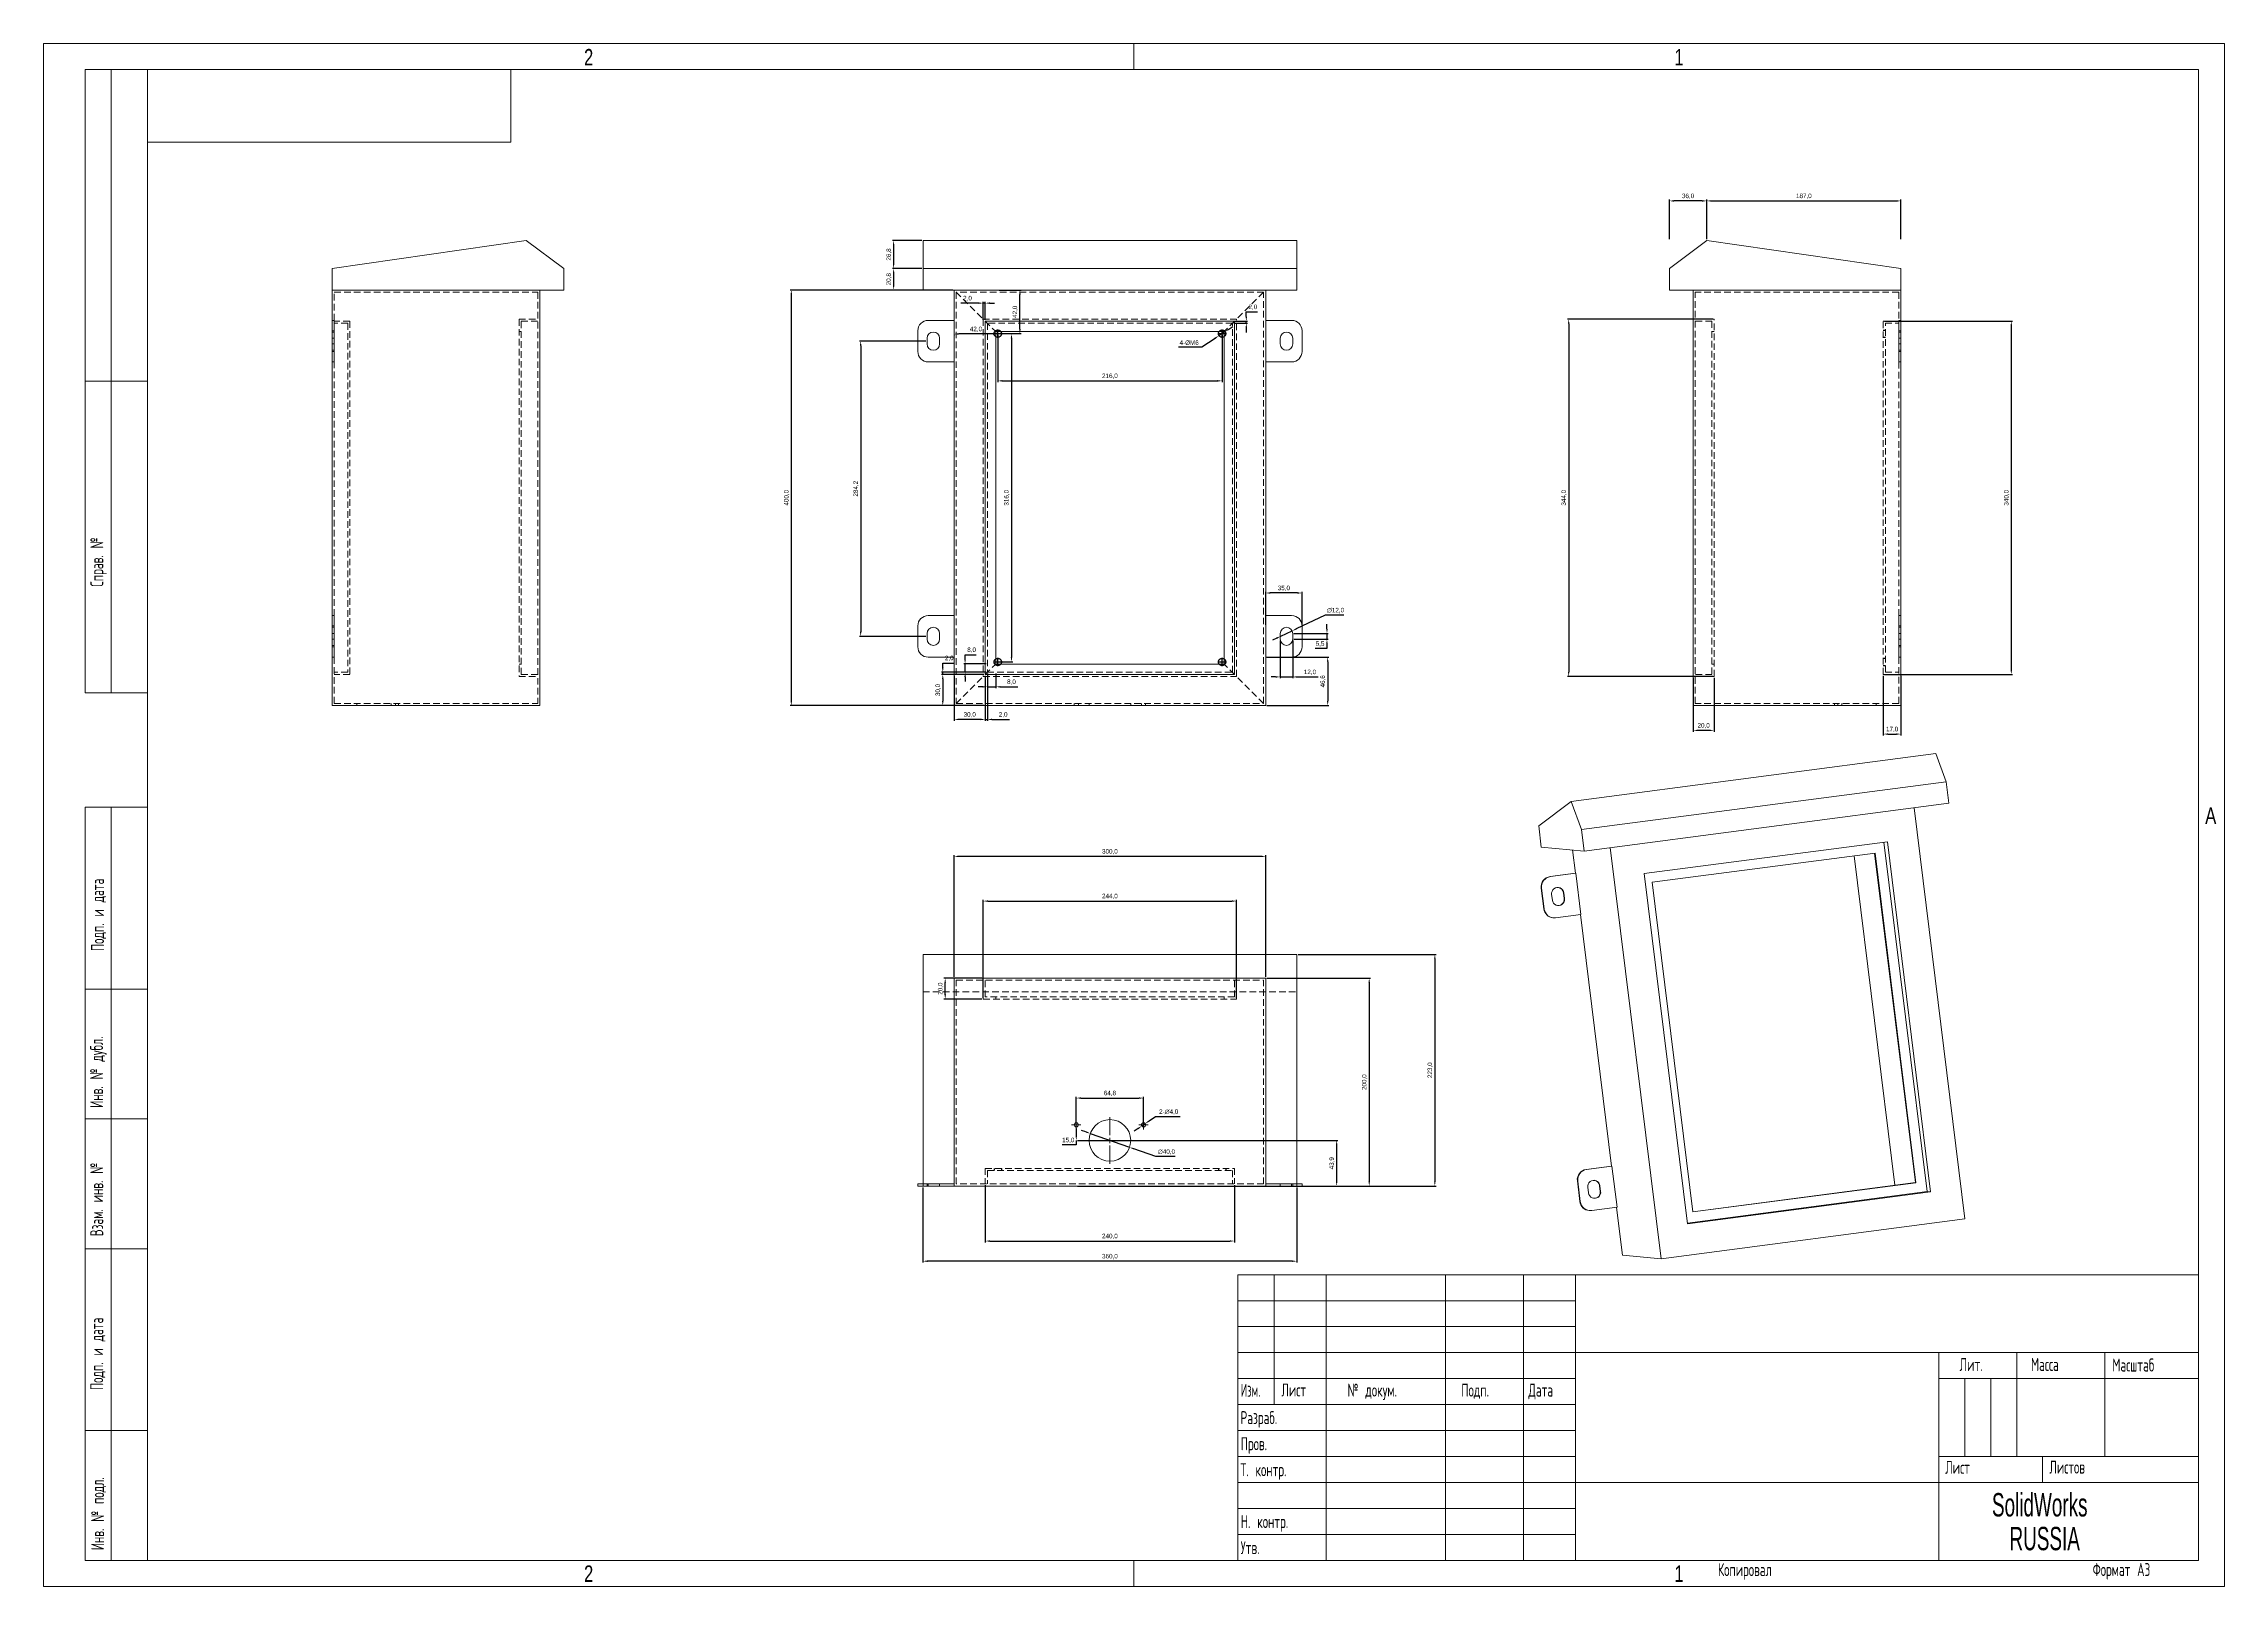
# Model space of a CAD drawing. Header units: millimetres. Extents: x 0 to 420, y 0 to 297.
import ezdxf

# ---------------------------------------------------------------- set-up
doc = ezdxf.new("R2010")
doc.units = ezdxf.units.MM
doc.header["$PDSIZE"] = -1
for name, pattern in [('CENTER2', [1.125, 0.75, -0.125, 0.125, -0.125]), ('DASHEDX2', [38.1, 25.4, -12.7]), ('HIDDEN', [1.905, 1.27, -0.635])]:
    doc.linetypes.add(name, pattern=pattern)
for name, color, linetype in [('111', 7, 'DASHEDX2'), ('DIM', 3, 'Continuous'), ('ОСЕВЫЕ', 7, 'Continuous'), ('虚线', 1, 'Continuous')]:
    doc.layers.add(name, color=color, linetype=linetype)
doc.styles.add('SLDTEXTSTYLE0', font='TXT', dxfattribs={"width": 0.605, "bigfont": 'bigfont'})
doc.styles.add('SLDTEXTSTYLE1', font='TXT', dxfattribs={"width": 0.55152, "bigfont": 'bigfont'})
doc.styles.add('SLDTEXTSTYLE2', font='TXT', dxfattribs={"width": 0.605})
doc.styles.add('SLDTEXTSTYLE3', font='TXT', dxfattribs={"width": 0.75})
doc.dimstyles.new('bz', dxfattribs={"dimscale": 0.25, "dimtxt": 3.5, "dimasz": 3.556, "dimexe": 1, "dimexo": 1, "dimgap": 1.524, "dimtad": 1, "dimtoh": 1, "dimdec": 1, "dimlfac": 5, "dimzin": 0, "dimtxsty": 'Standard', "dimcen": 2.5, "dimazin": 0, "dimtfac": 1, "dimtdec": 1, "dimtmove": 0, "dimatfit": 3, "dimfxl": 0, "dimtzin": 0, "dimarcsym": 0})

# ---------------------------------------------------------------- blocks, each defined once
blk = doc.blocks.new('SW_NOTE_0')
at = {"color": 0, "linetype": 'Continuous', "lineweight": 0, "char_height": 4.5, "attachment_point": 1, "style": 'SLDTEXTSTYLE2'}
for s, insert in [('SolidWorks', (0, 5.8)), ('RUSSIA', (3.38, -0.7))]:
    blk.add_mtext(s, dxfattribs=dict(at, insert=insert))
blk = doc.blocks.new('SW_CENTERMARKSYMBOL_0')
at = {"color": 0, "linetype": 'Continuous', "lineweight": 0}
for p, q in [((0, 1), (0, 4.5)), ((-1, 0), (-4.5, 0)), ((0, 0), (-0.5, 0)), ((0, 0), (0, 0.5)), ((0, 0), (0, -0.5)), ((0, 0), (0.5, 0)), ((1, 0), (4.5, 0)), ((0, -1), (0, -4.5))]:
    blk.add_line(p, q, dxfattribs=at)
blk = doc.blocks.new('SW_CENTERMARKSYMBOL_1')
at = {"color": 0, "linetype": 'Continuous', "lineweight": 0}
for p, q in [((-0.5, 0), (-0.9, 0)), ((0, 0), (-0.5, 0)), ((0, 0.5), (0, 0.9)), ((0, 0), (0, 0.5)), ((0, 0), (0, -0.5)), ((0, 0), (0.5, 0)), ((0.5, 0), (0.9, 0)), ((0, -0.5), (0, -0.9))]:
    blk.add_line(p, q, dxfattribs=at)
blk = doc.blocks.new('SW_CENTERMARKSYMBOL_2')
at = {"color": 0, "linetype": 'Continuous', "lineweight": 0}
for p, q in [((-0.5, 0), (-0.9, 0)), ((0, 0), (-0.5, 0)), ((0, 0.5), (0, 0.9)), ((0, 0), (0, 0.5)), ((0, 0), (0, -0.5)), ((0, 0), (0.5, 0)), ((0.5, 0), (0.9, 0)), ((0, -0.5), (0, -0.9))]:
    blk.add_line(p, q, dxfattribs=at)
blk = doc.blocks.new('*D5')
at = {"layer": 'Defpoints', "color": 0, "transparency": 16777216}
for p in [(235.36, 117.07), (235.36, 77.07), (255.3, 77.07)]:
    blk.add_point(p, dxfattribs=at)
at = {"layer": 'DIM', "color": 0, "lineweight": -2, "transparency": 16777216}
for p, q in [((235.61, 117.07), (255.55, 117.07)), ((255.3, 116.19), (255.3, 77.96)), ((235.61, 77.07), (255.55, 77.07))]:
    blk.add_line(p, q, dxfattribs=at)
at = {"layer": 'DIM', "color": 0, "transparency": 16777216}
for points in [[(255.15, 116.19), (255.45, 116.19), (255.3, 117.07)], [(255.15, 77.96), (255.45, 77.96), (255.3, 77.07)]]:
    blk.add_solid(points, dxfattribs=at)
at = {"layer": 'DIM', "color": 0, "transparency": 16777216, "insert": (254.41, 97.07), "char_height": 0.875, "attachment_point": 5, "rotation": 90}
blk.add_mtext('200,0', dxfattribs=at)
blk = doc.blocks.new('*D6')
at = {"layer": 'Defpoints', "color": 0, "transparency": 16777216}
for p in [(241.36, 121.67), (241.36, 77.07), (267.94, 77.07)]:
    blk.add_point(p, dxfattribs=at)
at = {"layer": 'DIM', "color": 0, "lineweight": -2, "transparency": 16777216}
for p, q in [((241.61, 121.67), (268.19, 121.67)), ((267.94, 120.79), (267.94, 77.96)), ((241.61, 77.07), (268.19, 77.07))]:
    blk.add_line(p, q, dxfattribs=at)
at = {"layer": 'DIM', "color": 0, "transparency": 16777216}
for points in [[(267.8, 120.79), (268.09, 120.79), (267.94, 121.67)], [(267.8, 77.96), (268.09, 77.96), (267.94, 77.07)]]:
    blk.add_solid(points, dxfattribs=at)
at = {"layer": 'DIM', "color": 0, "transparency": 16777216, "insert": (267.05, 99.37), "char_height": 0.875, "attachment_point": 5, "rotation": 90}
blk.add_mtext('223,0', dxfattribs=at)
blk = doc.blocks.new('*D7')
at = {"layer": 'Defpoints', "color": 0, "transparency": 16777216}
for p in [(169.36, 77.07), (241.36, 77.07), (169.36, 62.6)]:
    blk.add_point(p, dxfattribs=at)
at = {"layer": 'DIM', "color": 0, "lineweight": -2, "transparency": 16777216}
for p, q in [((169.36, 76.82), (169.36, 62.35)), ((241.36, 76.82), (241.36, 62.35)), ((240.47, 62.6), (170.25, 62.6))]:
    blk.add_line(p, q, dxfattribs=at)
at = {"layer": 'DIM', "color": 0, "transparency": 16777216}
for points in [[(170.25, 62.75), (170.25, 62.45), (169.36, 62.6)], [(240.47, 62.75), (240.47, 62.45), (241.36, 62.6)]]:
    blk.add_solid(points, dxfattribs=at)
at = {"layer": 'DIM', "color": 0, "transparency": 16777216, "insert": (205.36, 63.49), "char_height": 0.875, "attachment_point": 5}
blk.add_mtext('360,0', dxfattribs=at)
blk = doc.blocks.new('*D8')
at = {"layer": 'Defpoints', "color": 0, "transparency": 16777216}
for p in [(181.36, 77.47), (229.36, 77.47), (229.36, 66.48)]:
    blk.add_point(p, dxfattribs=at)
at = {"layer": 'DIM', "color": 0, "lineweight": -2, "transparency": 16777216}
for p, q in [((181.36, 77.22), (181.36, 66.23)), ((229.36, 77.22), (229.36, 66.23)), ((182.25, 66.48), (228.47, 66.48))]:
    blk.add_line(p, q, dxfattribs=at)
at = {"layer": 'DIM', "color": 0, "transparency": 16777216}
for points in [[(182.25, 66.62), (182.25, 66.33), (181.36, 66.48)], [(228.47, 66.62), (228.47, 66.33), (229.36, 66.48)]]:
    blk.add_solid(points, dxfattribs=at)
at = {"layer": 'DIM', "color": 0, "transparency": 16777216, "insert": (205.36, 67.37), "char_height": 0.875, "attachment_point": 5}
blk.add_mtext('240,0', dxfattribs=at)
blk = doc.blocks.new('*D9')
at = {"layer": 'Defpoints', "color": 0, "transparency": 16777216}
for p in [(229.76, 131.93), (180.96, 113.07), (229.76, 113.07)]:
    blk.add_point(p, dxfattribs=at)
at = {"layer": 'DIM', "color": 0, "lineweight": -2, "transparency": 16777216}
for p, q in [((180.96, 113.32), (180.96, 132.18)), ((181.85, 131.93), (228.87, 131.93)), ((229.76, 113.32), (229.76, 132.18))]:
    blk.add_line(p, q, dxfattribs=at)
at = {"layer": 'DIM', "color": 0, "transparency": 16777216}
for points in [[(181.85, 132.07), (181.85, 131.78), (180.96, 131.93)], [(228.87, 132.07), (228.87, 131.78), (229.76, 131.93)]]:
    blk.add_solid(points, dxfattribs=at)
at = {"layer": 'DIM', "color": 0, "transparency": 16777216, "insert": (205.36, 132.82), "char_height": 0.875, "attachment_point": 5}
blk.add_mtext('244,0', dxfattribs=at)
blk = doc.blocks.new('*D10')
at = {"layer": 'Defpoints', "color": 0, "transparency": 16777216}
for p in [(173.64, 117.07), (180.96, 117.07), (180.96, 113.07)]:
    blk.add_point(p, dxfattribs=at)
at = {"layer": 'DIM', "color": 0, "lineweight": -2, "transparency": 16777216}
for p, q in [((180.71, 117.07), (173.39, 117.07)), ((173.64, 113.96), (173.64, 116.19)), ((180.71, 113.07), (173.39, 113.07))]:
    blk.add_line(p, q, dxfattribs=at)
at = {"layer": 'DIM', "color": 0, "transparency": 16777216}
for points in [[(173.49, 116.19), (173.79, 116.19), (173.64, 117.07)], [(173.49, 113.96), (173.79, 113.96), (173.64, 113.07)]]:
    blk.add_solid(points, dxfattribs=at)
at = {"layer": 'DIM', "color": 0, "transparency": 16777216, "insert": (172.75, 115.07), "char_height": 0.875, "attachment_point": 5, "rotation": 90}
blk.add_mtext('20,0', dxfattribs=at)
blk = doc.blocks.new('*D11')
at = {"layer": 'Defpoints', "color": 0, "transparency": 16777216}
for p in [(211.84, 94), (198.88, 88.85), (211.84, 88.85)]:
    blk.add_point(p, dxfattribs=at)
at = {"layer": 'DIM', "color": 0, "lineweight": -2, "transparency": 16777216}
for p, q in [((198.88, 89.1), (198.88, 94.25)), ((199.77, 94), (210.95, 94)), ((211.84, 89.1), (211.84, 94.25))]:
    blk.add_line(p, q, dxfattribs=at)
at = {"layer": 'DIM', "color": 0, "transparency": 16777216}
for points in [[(199.77, 94.15), (199.77, 93.86), (198.88, 94)], [(210.95, 94.15), (210.95, 93.86), (211.84, 94)]]:
    blk.add_solid(points, dxfattribs=at)
at = {"layer": 'DIM', "color": 0, "transparency": 16777216, "insert": (205.36, 94.9), "char_height": 0.875, "attachment_point": 5}
blk.add_mtext('64,8', dxfattribs=at)
blk = doc.blocks.new('*D12')
at = {"layer": 'Defpoints', "color": 0, "transparency": 16777216}
for p in [(198.88, 88.85), (198.88, 85.85), (198.88, 85.85)]:
    blk.add_point(p, dxfattribs=at)
at = {"layer": 'DIM', "color": 0, "lineweight": -2, "transparency": 16777216}
for p, q in [((198.88, 84.97), (196.17, 84.97)), ((198.88, 87.97), (198.88, 86.74)), ((198.88, 85.85), (198.88, 84.97))]:
    blk.add_line(p, q, dxfattribs=at)
at = {"layer": 'DIM', "color": 0, "transparency": 16777216}
for points in [[(198.74, 87.97), (199.03, 87.97), (198.88, 88.85)], [(198.74, 86.74), (199.03, 86.74), (198.88, 85.85)]]:
    blk.add_solid(points, dxfattribs=at)
at = {"layer": 'DIM', "color": 0, "transparency": 16777216, "insert": (197.34, 85.86), "char_height": 0.875, "attachment_point": 5}
blk.add_mtext('15,0', dxfattribs=at)
blk = doc.blocks.new('*D13')
at = {"layer": 'Defpoints', "color": 0, "transparency": 16777216}
for p in [(198.88, 85.85), (198.88, 77.07), (249.03, 77.07)]:
    blk.add_point(p, dxfattribs=at)
at = {"layer": 'DIM', "color": 0, "lineweight": -2, "transparency": 16777216}
for p, q in [((199.13, 85.85), (249.28, 85.85)), ((249.03, 84.97), (249.03, 77.96)), ((199.13, 77.07), (249.28, 77.07))]:
    blk.add_line(p, q, dxfattribs=at)
at = {"layer": 'DIM', "color": 0, "transparency": 16777216}
for points in [[(248.88, 84.97), (249.18, 84.97), (249.03, 85.85)], [(248.88, 77.96), (249.18, 77.96), (249.03, 77.07)]]:
    blk.add_solid(points, dxfattribs=at)
at = {"layer": 'DIM', "color": 0, "transparency": 16777216, "insert": (248.14, 81.46), "char_height": 0.875, "attachment_point": 5, "rotation": 90}
blk.add_mtext('43,9', dxfattribs=at)
blk = doc.blocks.new('*D14')
at = {"layer": 'Defpoints', "color": 0, "transparency": 16777216}
for p in [(201.59, 87.18), (209.14, 84.53)]:
    blk.add_point(p, dxfattribs=at)
at = {"layer": 'DIM', "color": 0, "lineweight": -2, "transparency": 16777216}
for p, q in [((200.75, 87.48), (199.91, 87.77)), ((201.59, 87.18), (209.14, 84.53)), ((214.2, 82.74), (209.97, 84.23)), ((217.94, 82.74), (214.2, 82.74))]:
    blk.add_line(p, q, dxfattribs=at)
at = {"layer": 'DIM', "color": 0, "transparency": 16777216}
for points in [[(200.8, 87.62), (200.7, 87.34), (201.59, 87.18)], [(210.02, 84.37), (209.93, 84.09), (209.14, 84.53)]]:
    blk.add_solid(points, dxfattribs=at)
at = {"layer": 'DIM', "color": 0, "transparency": 16777216, "insert": (216.26, 83.63), "char_height": 0.875, "attachment_point": 5}
blk.add_mtext('∅40,0', dxfattribs=at)
blk = doc.blocks.new('*D15')
at = {"layer": 'Defpoints', "color": 0, "transparency": 16777216}
for p in [(211.51, 88.63), (212.17, 89.08)]:
    blk.add_point(p, dxfattribs=at)
at = {"layer": 'DIM', "color": 0, "lineweight": -2, "transparency": 16777216}
for p, q in [((211.51, 88.63), (212.17, 89.08)), ((214.11, 90.42), (212.9, 89.59)), ((218.86, 90.42), (214.11, 90.42)), ((210.78, 88.12), (210.05, 87.62))]:
    blk.add_line(p, q, dxfattribs=at)
at = {"layer": 'DIM', "color": 0, "transparency": 16777216}
for points in [[(210.7, 88.24), (210.87, 88), (211.51, 88.63)], [(212.82, 89.71), (212.99, 89.47), (212.17, 89.08)]]:
    blk.add_solid(points, dxfattribs=at)
at = {"layer": 'DIM', "color": 0, "transparency": 16777216, "insert": (216.68, 91.31), "char_height": 0.875, "attachment_point": 5}
blk.add_mtext('2-∅4,0', dxfattribs=at)
blk = doc.blocks.new('*D16')
at = {"layer": 'Defpoints', "color": 0, "transparency": 16777216}
for p in [(228.96, 243.57), (228.96, 243.17), (231.63, 243.57)]:
    blk.add_point(p, dxfattribs=at)
at = {"layer": 'DIM', "color": 0, "lineweight": -2, "transparency": 16777216}
for p, q in [((231.63, 244.46), (231.63, 245.34)), ((231.63, 245.34), (233.76, 245.34)), ((229.21, 243.57), (231.88, 243.57)), ((229.21, 243.17), (231.88, 243.17)), ((231.63, 243.17), (231.63, 243.57)), ((231.63, 242.28), (231.63, 241.39))]:
    blk.add_line(p, q, dxfattribs=at)
at = {"layer": 'DIM', "color": 0, "transparency": 16777216}
for points in [[(231.48, 244.46), (231.78, 244.46), (231.63, 243.57)], [(231.48, 242.28), (231.78, 242.28), (231.63, 243.17)]]:
    blk.add_solid(points, dxfattribs=at)
at = {"layer": 'DIM', "color": 0, "transparency": 16777216, "insert": (232.89, 246.24), "char_height": 0.875, "attachment_point": 5}
blk.add_mtext('2,0', dxfattribs=at)
blk = doc.blocks.new('*D25')
at = {"layer": 'Defpoints', "color": 0, "transparency": 16777216}
for p in [(169.36, 259.09), (163.71, 253.73), (169.36, 253.73)]:
    blk.add_point(p, dxfattribs=at)
at = {"layer": 'DIM', "color": 0, "lineweight": -2, "transparency": 16777216}
for p, q in [((169.11, 259.09), (163.46, 259.09)), ((163.71, 258.2), (163.71, 254.62)), ((169.11, 253.73), (163.46, 253.73))]:
    blk.add_line(p, q, dxfattribs=at)
at = {"layer": 'DIM', "color": 0, "transparency": 16777216}
for points in [[(163.56, 258.2), (163.85, 258.2), (163.71, 259.09)], [(163.56, 254.62), (163.85, 254.62), (163.71, 253.73)]]:
    blk.add_solid(points, dxfattribs=at)
at = {"layer": 'DIM', "color": 0, "transparency": 16777216, "insert": (162.81, 256.41), "char_height": 0.875, "attachment_point": 5, "rotation": 90}
blk.add_mtext('26,8', dxfattribs=at)
blk = doc.blocks.new('*D26')
at = {"layer": 'Defpoints', "color": 0, "transparency": 16777216}
for p in [(169.36, 253.73), (163.71, 249.57), (169.36, 249.57)]:
    blk.add_point(p, dxfattribs=at)
at = {"layer": 'DIM', "color": 0, "lineweight": -2, "transparency": 16777216}
for p, q in [((169.11, 253.73), (163.46, 253.73)), ((163.71, 252.84), (163.71, 250.46)), ((169.11, 249.57), (163.46, 249.57))]:
    blk.add_line(p, q, dxfattribs=at)
at = {"layer": 'DIM', "color": 0, "transparency": 16777216}
for points in [[(163.56, 252.84), (163.85, 252.84), (163.71, 253.73)], [(163.56, 250.46), (163.85, 250.46), (163.71, 249.57)]]:
    blk.add_solid(points, dxfattribs=at)
at = {"layer": 'DIM', "color": 0, "transparency": 16777216, "insert": (162.81, 251.65), "char_height": 0.875, "attachment_point": 5, "rotation": 90}
blk.add_mtext('20,8', dxfattribs=at)
blk = doc.blocks.new('*D27')
at = {"layer": 'Defpoints', "color": 0, "transparency": 16777216}
for p in [(321.71, 243.97), (293.72, 175.17), (321.71, 175.17)]:
    blk.add_point(p, dxfattribs=at)
at = {"layer": 'DIM', "color": 0, "lineweight": -2, "transparency": 16777216}
for p, q in [((321.46, 243.97), (293.47, 243.97)), ((293.72, 243.08), (293.72, 176.06)), ((321.46, 175.17), (293.47, 175.17))]:
    blk.add_line(p, q, dxfattribs=at)
at = {"layer": 'DIM', "color": 0, "transparency": 16777216}
for points in [[(293.57, 243.08), (293.86, 243.08), (293.72, 243.97)], [(293.57, 176.06), (293.86, 176.06), (293.72, 175.17)]]:
    blk.add_solid(points, dxfattribs=at)
at = {"layer": 'DIM', "color": 0, "transparency": 16777216, "insert": (292.82, 209.57), "char_height": 0.875, "attachment_point": 5, "rotation": 90}
blk.add_mtext('344,0', dxfattribs=at)
blk = doc.blocks.new('*D28')
at = {"layer": 'Defpoints', "color": 0, "transparency": 16777216}
for p in [(354.31, 243.57), (354.31, 175.57), (378.96, 175.57)]:
    blk.add_point(p, dxfattribs=at)
at = {"layer": 'DIM', "color": 0, "lineweight": -2, "transparency": 16777216}
for p, q in [((354.56, 243.57), (379.21, 243.57)), ((378.96, 242.68), (378.96, 176.46)), ((354.56, 175.57), (379.21, 175.57))]:
    blk.add_line(p, q, dxfattribs=at)
at = {"layer": 'DIM', "color": 0, "transparency": 16777216}
for points in [[(378.81, 242.68), (379.11, 242.68), (378.96, 243.57)], [(378.81, 176.46), (379.11, 176.46), (378.96, 175.57)]]:
    blk.add_solid(points, dxfattribs=at)
at = {"layer": 'DIM', "color": 0, "transparency": 16777216, "insert": (378.07, 209.57), "char_height": 0.875, "attachment_point": 5, "rotation": 90}
blk.add_mtext('340,0', dxfattribs=at)
blk = doc.blocks.new('*D29')
at = {"layer": 'Defpoints', "color": 0, "transparency": 16777216}
for p in [(354.31, 175.57), (357.71, 175.57), (357.71, 164.08)]:
    blk.add_point(p, dxfattribs=at)
at = {"layer": 'DIM', "color": 0, "lineweight": -2, "transparency": 16777216}
for p, q in [((354.31, 175.32), (354.31, 163.83)), ((357.71, 175.32), (357.71, 163.83)), ((355.2, 164.08), (356.82, 164.08))]:
    blk.add_line(p, q, dxfattribs=at)
at = {"layer": 'DIM', "color": 0, "transparency": 16777216}
for points in [[(355.2, 164.22), (355.2, 163.93), (354.31, 164.08)], [(356.82, 164.22), (356.82, 163.93), (357.71, 164.08)]]:
    blk.add_solid(points, dxfattribs=at)
at = {"layer": 'DIM', "color": 0, "transparency": 16777216, "insert": (356.01, 164.97), "char_height": 0.875, "attachment_point": 5}
blk.add_mtext('17,0', dxfattribs=at)
blk = doc.blocks.new('*D30')
at = {"layer": 'Defpoints', "color": 0, "transparency": 16777216}
for p in [(317.71, 175.17), (321.71, 175.17), (317.71, 164.79)]:
    blk.add_point(p, dxfattribs=at)
at = {"layer": 'DIM', "color": 0, "lineweight": -2, "transparency": 16777216}
for p, q in [((317.71, 174.92), (317.71, 164.54)), ((321.71, 174.92), (321.71, 164.54)), ((320.82, 164.79), (318.6, 164.79))]:
    blk.add_line(p, q, dxfattribs=at)
at = {"layer": 'DIM', "color": 0, "transparency": 16777216}
for points in [[(318.6, 164.94), (318.6, 164.64), (317.71, 164.79)], [(320.82, 164.94), (320.82, 164.64), (321.71, 164.79)]]:
    blk.add_solid(points, dxfattribs=at)
at = {"layer": 'DIM', "color": 0, "transparency": 16777216, "insert": (319.71, 165.68), "char_height": 0.875, "attachment_point": 5}
blk.add_mtext('20,0', dxfattribs=at)
blk = doc.blocks.new('*D31')
at = {"layer": 'Defpoints', "color": 0, "transparency": 16777216}
for p in [(313.11, 266.72), (313.11, 259.09), (320.31, 259.09)]:
    blk.add_point(p, dxfattribs=at)
at = {"layer": 'DIM', "color": 0, "lineweight": -2, "transparency": 16777216}
for p, q in [((313.11, 259.34), (313.11, 266.97)), ((319.42, 266.72), (314, 266.72)), ((320.31, 259.34), (320.31, 266.97))]:
    blk.add_line(p, q, dxfattribs=at)
at = {"layer": 'DIM', "color": 0, "transparency": 16777216}
for points in [[(314, 266.87), (314, 266.57), (313.11, 266.72)], [(319.42, 266.87), (319.42, 266.57), (320.31, 266.72)]]:
    blk.add_solid(points, dxfattribs=at)
at = {"layer": 'DIM', "color": 0, "transparency": 16777216, "insert": (316.71, 267.61), "char_height": 0.875, "attachment_point": 5}
blk.add_mtext('36,0', dxfattribs=at)
blk = doc.blocks.new('*D32')
at = {"layer": 'Defpoints', "color": 0, "transparency": 16777216}
for p in [(357.71, 266.72), (320.31, 259.09), (357.71, 259.09)]:
    blk.add_point(p, dxfattribs=at)
at = {"layer": 'DIM', "color": 0, "lineweight": -2, "transparency": 16777216}
for p, q in [((320.31, 259.34), (320.31, 266.97)), ((321.2, 266.72), (356.82, 266.72)), ((357.71, 259.34), (357.71, 266.97))]:
    blk.add_line(p, q, dxfattribs=at)
at = {"layer": 'DIM', "color": 0, "transparency": 16777216}
for points in [[(321.2, 266.87), (321.2, 266.57), (320.31, 266.72)], [(356.82, 266.87), (356.82, 266.57), (357.71, 266.72)]]:
    blk.add_solid(points, dxfattribs=at)
at = {"layer": 'DIM', "color": 0, "transparency": 16777216, "insert": (339.01, 267.61), "char_height": 0.875, "attachment_point": 5}
blk.add_mtext('187,0', dxfattribs=at)
blk = doc.blocks.new('*D34')
at = {"layer": 'Defpoints', "color": 0, "transparency": 16777216}
for p in [(235.36, 178.89), (235.36, 169.57), (247.3, 169.57)]:
    blk.add_point(p, dxfattribs=at)
at = {"layer": 'DIM', "color": 0, "lineweight": -2, "transparency": 16777216}
for p, q in [((235.61, 178.89), (247.55, 178.89)), ((247.3, 178), (247.3, 170.46)), ((235.61, 169.57), (247.55, 169.57))]:
    blk.add_line(p, q, dxfattribs=at)
at = {"layer": 'DIM', "color": 0, "transparency": 16777216}
for points in [[(247.16, 178), (247.45, 178), (247.3, 178.89)], [(247.16, 170.46), (247.45, 170.46), (247.3, 169.57)]]:
    blk.add_solid(points, dxfattribs=at)
at = {"layer": 'DIM', "color": 0, "transparency": 16777216, "insert": (246.41, 174.23), "char_height": 0.875, "attachment_point": 5, "rotation": 90}
blk.add_mtext('46,6', dxfattribs=at)
blk = doc.blocks.new('*D35')
at = {"layer": 'Defpoints', "color": 0, "transparency": 16777216}
for p in [(235.36, 191.24), (235.36, 184.89), (242.36, 184.89)]:
    blk.add_point(p, dxfattribs=at)
at = {"layer": 'DIM', "color": 0, "lineweight": -2, "transparency": 16777216}
for p, q in [((235.36, 185.14), (235.36, 191.49)), ((241.47, 191.24), (236.25, 191.24)), ((242.36, 185.14), (242.36, 191.49))]:
    blk.add_line(p, q, dxfattribs=at)
at = {"layer": 'DIM', "color": 0, "transparency": 16777216}
for points in [[(236.25, 191.39), (236.25, 191.09), (235.36, 191.24)], [(241.47, 191.39), (241.47, 191.09), (242.36, 191.24)]]:
    blk.add_solid(points, dxfattribs=at)
at = {"layer": 'DIM', "color": 0, "transparency": 16777216, "insert": (238.86, 192.13), "char_height": 0.875, "attachment_point": 5}
blk.add_mtext('35,0', dxfattribs=at)
blk = doc.blocks.new('*D36')
at = {"layer": 'Defpoints', "color": 0, "transparency": 16777216}
for p in [(240.56, 183.44), (240.56, 182.34), (247.16, 182.34)]:
    blk.add_point(p, dxfattribs=at)
at = {"layer": 'DIM', "color": 0, "lineweight": -2, "transparency": 16777216}
for p, q in [((247.16, 184.33), (247.16, 185.21)), ((240.81, 183.44), (247.41, 183.44)), ((240.81, 182.34), (247.41, 182.34)), ((247.16, 183.44), (247.16, 182.34)), ((247.16, 181.45), (247.16, 180.56)), ((247.16, 180.56), (244.89, 180.56))]:
    blk.add_line(p, q, dxfattribs=at)
at = {"layer": 'DIM', "color": 0, "transparency": 16777216}
for points in [[(247.02, 184.33), (247.31, 184.33), (247.16, 183.44)], [(247.02, 181.45), (247.31, 181.45), (247.16, 182.34)]]:
    blk.add_solid(points, dxfattribs=at)
at = {"layer": 'DIM', "color": 0, "transparency": 16777216, "insert": (245.84, 181.45), "char_height": 0.875, "attachment_point": 5}
blk.add_mtext('5,5', dxfattribs=at)
blk = doc.blocks.new('*D37')
at = {"layer": 'Defpoints', "color": 0, "transparency": 16777216}
for p in [(238.28, 182.92), (240.45, 183.95)]:
    blk.add_point(p, dxfattribs=at)
at = {"layer": 'DIM', "color": 0, "lineweight": -2, "transparency": 16777216}
for p, q in [((246.83, 186.97), (241.25, 184.33)), ((250.42, 186.97), (246.83, 186.97)), ((237.48, 182.54), (236.67, 182.16)), ((238.28, 182.92), (240.45, 183.95))]:
    blk.add_line(p, q, dxfattribs=at)
at = {"layer": 'DIM', "color": 0, "transparency": 16777216}
for points in [[(237.41, 182.68), (237.54, 182.41), (238.28, 182.92)], [(241.19, 184.46), (241.32, 184.2), (240.45, 183.95)]]:
    blk.add_solid(points, dxfattribs=at)
at = {"layer": 'DIM', "color": 0, "transparency": 16777216, "insert": (248.82, 187.86), "char_height": 0.875, "attachment_point": 5}
blk.add_mtext('∅12,0', dxfattribs=at)
blk = doc.blocks.new('*D39')
at = {"layer": 'Defpoints', "color": 0, "transparency": 16777216}
for p in [(238.16, 182.34), (240.56, 182.34), (240.56, 175.08)]:
    blk.add_point(p, dxfattribs=at)
at = {"layer": 'DIM', "color": 0, "lineweight": -2, "transparency": 16777216}
for p, q in [((238.16, 182.09), (238.16, 174.83)), ((240.56, 182.09), (240.56, 174.83)), ((237.27, 175.08), (236.39, 175.08)), ((238.16, 175.08), (240.56, 175.08)), ((241.45, 175.08), (245.44, 175.08))]:
    blk.add_line(p, q, dxfattribs=at)
at = {"layer": 'DIM', "color": 0, "transparency": 16777216}
for points in [[(237.27, 175.23), (237.27, 174.93), (238.16, 175.08)], [(241.45, 175.23), (241.45, 174.93), (240.56, 175.08)]]:
    blk.add_solid(points, dxfattribs=at)
at = {"layer": 'DIM', "color": 0, "transparency": 16777216, "insert": (243.89, 175.97), "char_height": 0.875, "attachment_point": 5}
blk.add_mtext('12,0', dxfattribs=at)
blk = doc.blocks.new('*D40')
at = {"layer": 'Defpoints', "color": 0, "transparency": 16777216}
for p in [(180.96, 247.04), (180.96, 243.57), (181.36, 243.57)]:
    blk.add_point(p, dxfattribs=at)
at = {"layer": 'DIM', "color": 0, "lineweight": -2, "transparency": 16777216}
for p, q in [((180.07, 247.04), (176.67, 247.04)), ((180.96, 243.82), (180.96, 247.29)), ((181.36, 247.04), (180.96, 247.04)), ((181.36, 243.82), (181.36, 247.29)), ((182.25, 247.04), (183.14, 247.04))]:
    blk.add_line(p, q, dxfattribs=at)
at = {"layer": 'DIM', "color": 0, "transparency": 16777216}
for points in [[(180.07, 247.19), (180.07, 246.89), (180.96, 247.04)], [(182.25, 247.19), (182.25, 246.89), (181.36, 247.04)]]:
    blk.add_solid(points, dxfattribs=at)
at = {"layer": 'DIM', "color": 0, "transparency": 16777216, "insert": (177.93, 247.93), "char_height": 0.875, "attachment_point": 5}
blk.add_mtext('2,0', dxfattribs=at)
blk = doc.blocks.new('*D41')
at = {"layer": 'Defpoints', "color": 0, "transparency": 16777216}
for p in [(170.16, 239.73), (157.36, 182.89), (170.16, 182.89)]:
    blk.add_point(p, dxfattribs=at)
at = {"layer": 'DIM', "color": 0, "lineweight": -2, "transparency": 16777216}
for p, q in [((169.91, 239.73), (157.11, 239.73)), ((157.36, 238.84), (157.36, 183.78)), ((169.91, 182.89), (157.11, 182.89))]:
    blk.add_line(p, q, dxfattribs=at)
at = {"layer": 'DIM', "color": 0, "transparency": 16777216}
for points in [[(157.21, 238.84), (157.51, 238.84), (157.36, 239.73)], [(157.21, 183.78), (157.51, 183.78), (157.36, 182.89)]]:
    blk.add_solid(points, dxfattribs=at)
at = {"layer": 'DIM', "color": 0, "transparency": 16777216, "insert": (156.47, 211.31), "char_height": 0.875, "attachment_point": 5, "rotation": 90}
blk.add_mtext('284,2', dxfattribs=at)
blk = doc.blocks.new('*D42')
at = {"layer": 'Defpoints', "color": 0, "transparency": 16777216}
for p in [(181.36, 175.57), (181.76, 175.57), (181.76, 166.9)]:
    blk.add_point(p, dxfattribs=at)
at = {"layer": 'DIM', "color": 0, "lineweight": -2, "transparency": 16777216}
for p, q in [((181.36, 175.32), (181.36, 166.65)), ((181.76, 175.32), (181.76, 166.65)), ((180.47, 166.9), (179.59, 166.9)), ((181.36, 166.9), (181.76, 166.9)), ((182.65, 166.9), (186.05, 166.9))]:
    blk.add_line(p, q, dxfattribs=at)
at = {"layer": 'DIM', "color": 0, "transparency": 16777216}
for points in [[(180.47, 167.05), (180.47, 166.75), (181.36, 166.9)], [(182.65, 167.05), (182.65, 166.75), (181.76, 166.9)]]:
    blk.add_solid(points, dxfattribs=at)
at = {"layer": 'DIM', "color": 0, "transparency": 16777216, "insert": (184.8, 167.79), "char_height": 0.875, "attachment_point": 5}
blk.add_mtext('2,0', dxfattribs=at)
blk = doc.blocks.new('*D43')
at = {"layer": 'Defpoints', "color": 0, "transparency": 16777216}
for p in [(175.36, 175.57), (181.36, 175.57), (175.36, 166.9)]:
    blk.add_point(p, dxfattribs=at)
at = {"layer": 'DIM', "color": 0, "lineweight": -2, "transparency": 16777216}
for p, q in [((175.36, 175.32), (175.36, 166.65)), ((181.36, 175.32), (181.36, 166.65)), ((180.47, 166.9), (176.25, 166.9))]:
    blk.add_line(p, q, dxfattribs=at)
at = {"layer": 'DIM', "color": 0, "transparency": 16777216}
for points in [[(176.25, 167.05), (176.25, 166.75), (175.36, 166.9)], [(180.47, 167.05), (180.47, 166.75), (181.36, 166.9)]]:
    blk.add_solid(points, dxfattribs=at)
at = {"layer": 'DIM', "color": 0, "transparency": 16777216, "insert": (178.36, 167.79), "char_height": 0.875, "attachment_point": 5}
blk.add_mtext('30,0', dxfattribs=at)
blk = doc.blocks.new('*D44')
at = {"layer": 'Defpoints', "color": 0, "transparency": 16777216}
for p in [(181.76, 175.97), (183.36, 175.97), (183.36, 173.18)]:
    blk.add_point(p, dxfattribs=at)
at = {"layer": 'DIM', "color": 0, "lineweight": -2, "transparency": 16777216}
for p, q in [((180.87, 173.18), (179.99, 173.18)), ((181.76, 175.72), (181.76, 172.93)), ((181.76, 173.18), (183.36, 173.18)), ((183.36, 175.72), (183.36, 172.93)), ((184.25, 173.18), (187.65, 173.18))]:
    blk.add_line(p, q, dxfattribs=at)
at = {"layer": 'DIM', "color": 0, "transparency": 16777216}
for points in [[(180.87, 173.32), (180.87, 173.03), (181.76, 173.18)], [(184.25, 173.32), (184.25, 173.03), (183.36, 173.18)]]:
    blk.add_solid(points, dxfattribs=at)
at = {"layer": 'DIM', "color": 0, "transparency": 16777216, "insert": (186.4, 174.07), "char_height": 0.875, "attachment_point": 5}
blk.add_mtext('8,0', dxfattribs=at)
blk = doc.blocks.new('*D45')
at = {"layer": 'Defpoints', "color": 0, "transparency": 16777216}
for p in [(181.36, 175.57), (173.17, 169.57), (181.36, 169.57)]:
    blk.add_point(p, dxfattribs=at)
at = {"layer": 'DIM', "color": 0, "lineweight": -2, "transparency": 16777216}
for p, q in [((181.11, 175.57), (172.92, 175.57)), ((173.17, 174.68), (173.17, 170.46)), ((181.11, 169.57), (172.92, 169.57))]:
    blk.add_line(p, q, dxfattribs=at)
at = {"layer": 'DIM', "color": 0, "transparency": 16777216}
for points in [[(173.02, 174.68), (173.32, 174.68), (173.17, 175.57)], [(173.02, 170.46), (173.32, 170.46), (173.17, 169.57)]]:
    blk.add_solid(points, dxfattribs=at)
at = {"layer": 'DIM', "color": 0, "transparency": 16777216, "insert": (172.28, 172.57), "char_height": 0.875, "attachment_point": 5, "rotation": 90}
blk.add_mtext('30,0', dxfattribs=at)
blk = doc.blocks.new('*D46')
at = {"layer": 'Defpoints', "color": 0, "transparency": 16777216}
for p in [(173.17, 175.98), (181.36, 175.98), (181.36, 175.57)]:
    blk.add_point(p, dxfattribs=at)
at = {"layer": 'DIM', "color": 0, "lineweight": -2, "transparency": 16777216}
for p, q in [((173.17, 176.87), (173.17, 177.75)), ((173.17, 177.75), (175.3, 177.75)), ((181.11, 175.98), (172.92, 175.98)), ((181.11, 175.57), (172.92, 175.57)), ((173.17, 175.57), (173.17, 175.98)), ((173.17, 174.68), (173.17, 173.79))]:
    blk.add_line(p, q, dxfattribs=at)
at = {"layer": 'DIM', "color": 0, "transparency": 16777216}
for points in [[(173.02, 176.87), (173.32, 176.87), (173.17, 175.98)], [(173.02, 174.68), (173.32, 174.68), (173.17, 175.57)]]:
    blk.add_solid(points, dxfattribs=at)
at = {"layer": 'DIM', "color": 0, "transparency": 16777216, "insert": (174.42, 178.65), "char_height": 0.875, "attachment_point": 5}
blk.add_mtext('2,0', dxfattribs=at)
blk = doc.blocks.new('*D47')
at = {"layer": 'Defpoints', "color": 0, "transparency": 16777216}
for p in [(177.47, 177.57), (181.76, 177.57), (181.76, 175.97)]:
    blk.add_point(p, dxfattribs=at)
at = {"layer": 'DIM', "color": 0, "lineweight": -2, "transparency": 16777216}
for p, q in [((181.51, 177.57), (177.22, 177.57)), ((177.47, 178.46), (177.47, 179.34)), ((177.47, 179.34), (179.6, 179.34)), ((177.47, 175.97), (177.47, 177.57)), ((181.51, 175.97), (177.22, 175.97)), ((177.47, 175.08), (177.47, 174.19))]:
    blk.add_line(p, q, dxfattribs=at)
at = {"layer": 'DIM', "color": 0, "transparency": 16777216}
for points in [[(177.32, 178.46), (177.61, 178.46), (177.47, 177.57)], [(177.32, 175.08), (177.61, 175.08), (177.47, 175.97)]]:
    blk.add_solid(points, dxfattribs=at)
at = {"layer": 'DIM', "color": 0, "transparency": 16777216, "insert": (178.72, 180.24), "char_height": 0.875, "attachment_point": 5}
blk.add_mtext('8,0', dxfattribs=at)
blk = doc.blocks.new('*D48')
at = {"layer": 'Defpoints', "color": 0, "transparency": 16777216}
for p in [(175.36, 140.53), (175.36, 117.07), (235.36, 117.07)]:
    blk.add_point(p, dxfattribs=at)
at = {"layer": 'DIM', "color": 0, "lineweight": -2, "transparency": 16777216}
for p, q in [((175.36, 117.32), (175.36, 140.78)), ((234.47, 140.53), (176.25, 140.53)), ((235.36, 117.32), (235.36, 140.78))]:
    blk.add_line(p, q, dxfattribs=at)
at = {"layer": 'DIM', "color": 0, "transparency": 16777216}
for points in [[(176.25, 140.68), (176.25, 140.38), (175.36, 140.53)], [(234.47, 140.68), (234.47, 140.38), (235.36, 140.53)]]:
    blk.add_solid(points, dxfattribs=at)
at = {"layer": 'DIM', "color": 0, "transparency": 16777216, "insert": (205.36, 141.42), "char_height": 0.875, "attachment_point": 5}
blk.add_mtext('300,0', dxfattribs=at)
blk = doc.blocks.new('*D49')
at = {"layer": 'Defpoints', "color": 0, "transparency": 16777216}
for p in [(175.36, 249.57), (144, 169.57), (175.36, 169.57)]:
    blk.add_point(p, dxfattribs=at)
at = {"layer": 'DIM', "color": 0, "lineweight": -2, "transparency": 16777216}
for p, q in [((175.11, 249.57), (143.75, 249.57)), ((144, 248.68), (144, 170.46)), ((175.11, 169.57), (143.75, 169.57))]:
    blk.add_line(p, q, dxfattribs=at)
at = {"layer": 'DIM', "color": 0, "transparency": 16777216}
for points in [[(143.85, 248.68), (144.15, 248.68), (144, 249.57)], [(143.85, 170.46), (144.15, 170.46), (144, 169.57)]]:
    blk.add_solid(points, dxfattribs=at)
at = {"layer": 'DIM', "color": 0, "transparency": 16777216, "insert": (143.11, 209.57), "char_height": 0.875, "attachment_point": 5, "rotation": 90}
blk.add_mtext('400,0', dxfattribs=at)
blk = doc.blocks.new('*U51')
at = {"layer": 'DIM', "color": 0, "linetype": 'CENTER2', "transparency": 16777216}
for p, q in [((-0.82, 0), (-0.14, 0)), ((0, 0.14), (0, 0.82)), ((0.14, 0), (0.82, 0)), ((0, -0.82), (0, -0.14))]:
    blk.add_line(p, q, dxfattribs=at)
at = {"layer": 'DIM', "color": 0, "linetype": 'Continuous', "transparency": 16777216}
for p, q in [((-0.07, 0), (0.07, 0)), ((0, -0.07), (0, 0.07))]:
    blk.add_line(p, q, dxfattribs=at)
blk = doc.blocks.new('*U53')
at = {"layer": 'DIM', "color": 0, "linetype": 'CENTER2', "transparency": 16777216}
for p, q in [((-0.82, 0), (-0.14, 0)), ((0, 0.14), (0, 0.82)), ((0.14, 0), (0.82, 0)), ((0, -0.82), (0, -0.14))]:
    blk.add_line(p, q, dxfattribs=at)
at = {"layer": 'DIM', "color": 0, "linetype": 'Continuous', "transparency": 16777216}
for p, q in [((-0.07, 0), (0.07, 0)), ((0, -0.07), (0, 0.07))]:
    blk.add_line(p, q, dxfattribs=at)
blk = doc.blocks.new('*U55')
at = {"layer": 'DIM', "color": 0, "linetype": 'CENTER2', "transparency": 16777216}
for p, q in [((-0.82, 0), (-0.14, 0)), ((0, 0.14), (0, 0.82)), ((0.14, 0), (0.82, 0)), ((0, -0.82), (0, -0.14))]:
    blk.add_line(p, q, dxfattribs=at)
at = {"layer": 'DIM', "color": 0, "linetype": 'Continuous', "transparency": 16777216}
for p, q in [((-0.07, 0), (0.07, 0)), ((0, -0.07), (0, 0.07))]:
    blk.add_line(p, q, dxfattribs=at)
blk = doc.blocks.new('*U56')
at = {"layer": 'DIM', "color": 0, "linetype": 'CENTER2', "transparency": 16777216}
for p, q in [((-0.82, 0), (-0.14, 0)), ((0, 0.14), (0, 0.82)), ((0.14, 0), (0.82, 0)), ((0, -0.82), (0, -0.14))]:
    blk.add_line(p, q, dxfattribs=at)
at = {"layer": 'DIM', "color": 0, "linetype": 'Continuous', "transparency": 16777216}
for p, q in [((-0.07, 0), (0.07, 0)), ((0, -0.07), (0, 0.07))]:
    blk.add_line(p, q, dxfattribs=at)
blk = doc.blocks.new('*D57')
at = {"layer": '111', "color": 0, "lineweight": -2, "transparency": 16777216}
for p, q in [((223.04, 238.6), (225.63, 240.3)), ((227.55, 241.55), (226.38, 240.78)), ((228.29, 242.04), (229.04, 242.52)), ((218.58, 238.6), (223.04, 238.6))]:
    blk.add_line(p, q, dxfattribs=at)
at = {"layer": '111', "color": 0, "transparency": 16777216}
for points in [[(225.55, 240.42), (225.72, 240.17), (226.38, 240.78)], [(228.21, 242.16), (228.37, 241.91), (227.55, 241.55)]]:
    blk.add_solid(points, dxfattribs=at)
at = {"layer": 'Defpoints', "color": 0, "transparency": 16777216}
for p in [(226.38, 240.78), (227.55, 241.55)]:
    blk.add_point(p, dxfattribs=at)
at = {"layer": '111', "color": 0, "transparency": 16777216, "insert": (220.62, 239.41), "char_height": 0.875, "attachment_point": 5}
blk.add_mtext('4-%%CM6', dxfattribs=at)
blk = doc.blocks.new('*D58')
at = {"layer": 'Defpoints', "color": 0, "transparency": 16777216}
for p in [(183.76, 241.17), (183.76, 177.97), (186.4, 177.97)]:
    blk.add_point(p, dxfattribs=at)
at = {"layer": 'DIM', "color": 0, "lineweight": -2, "transparency": 16777216}
for p, q in [((184.01, 241.17), (186.65, 241.17)), ((186.4, 240.28), (186.4, 178.86)), ((184.01, 177.97), (186.65, 177.97))]:
    blk.add_line(p, q, dxfattribs=at)
at = {"layer": 'DIM', "color": 0, "transparency": 16777216}
for points in [[(186.26, 240.28), (186.55, 240.28), (186.4, 241.17)], [(186.26, 178.86), (186.55, 178.86), (186.4, 177.97)]]:
    blk.add_solid(points, dxfattribs=at)
at = {"layer": 'DIM', "color": 0, "transparency": 16777216, "insert": (185.51, 209.57), "char_height": 0.875, "attachment_point": 5, "rotation": 90}
blk.add_mtext('316,0', dxfattribs=at)
blk = doc.blocks.new('*D59')
at = {"layer": 'Defpoints', "color": 0, "transparency": 16777216}
for p in [(183.76, 241.17), (226.96, 241.17), (226.96, 232.08)]:
    blk.add_point(p, dxfattribs=at)
at = {"layer": 'DIM', "color": 0, "lineweight": -2, "transparency": 16777216}
for p, q in [((183.76, 240.92), (183.76, 231.83)), ((226.96, 240.92), (226.96, 231.83)), ((184.65, 232.08), (226.07, 232.08))]:
    blk.add_line(p, q, dxfattribs=at)
at = {"layer": 'DIM', "color": 0, "transparency": 16777216}
for points in [[(184.65, 232.23), (184.65, 231.93), (183.76, 232.08)], [(226.07, 232.23), (226.07, 231.93), (226.96, 232.08)]]:
    blk.add_solid(points, dxfattribs=at)
at = {"layer": 'DIM', "color": 0, "transparency": 16777216, "insert": (205.36, 232.97), "char_height": 0.875, "attachment_point": 5}
blk.add_mtext('216,0', dxfattribs=at)
blk = doc.blocks.new('*D60')
at = {"layer": 'Defpoints', "color": 0, "transparency": 16777216}
for p in [(183.76, 249.57), (188.03, 249.57), (183.76, 241.17)]:
    blk.add_point(p, dxfattribs=at)
at = {"layer": 'DIM', "color": 0, "lineweight": -2, "transparency": 16777216}
for p, q in [((184.01, 249.57), (188.28, 249.57)), ((188.03, 242.06), (188.03, 248.68)), ((184.01, 241.17), (188.28, 241.17))]:
    blk.add_line(p, q, dxfattribs=at)
at = {"layer": 'DIM', "color": 0, "transparency": 16777216}
for points in [[(187.88, 248.68), (188.18, 248.68), (188.03, 249.57)], [(187.88, 242.06), (188.18, 242.06), (188.03, 241.17)]]:
    blk.add_solid(points, dxfattribs=at)
at = {"layer": 'DIM', "color": 0, "transparency": 16777216, "insert": (187.14, 245.37), "char_height": 0.875, "attachment_point": 5, "rotation": 90}
blk.add_mtext('42,0', dxfattribs=at)
blk = doc.blocks.new('*D61')
at = {"layer": 'Defpoints', "color": 0, "transparency": 16777216}
for p in [(175.36, 241.17), (175.36, 241.1), (183.76, 241.17)]:
    blk.add_point(p, dxfattribs=at)
at = {"layer": 'DIM', "color": 0, "lineweight": -2, "transparency": 16777216}
for p, q in [((175.36, 240.92), (175.36, 240.85)), ((182.87, 241.1), (176.25, 241.1)), ((183.76, 240.92), (183.76, 240.85))]:
    blk.add_line(p, q, dxfattribs=at)
at = {"layer": 'DIM', "color": 0, "transparency": 16777216}
for points in [[(176.25, 241.25), (176.25, 240.95), (175.36, 241.1)], [(182.87, 241.25), (182.87, 240.95), (183.76, 241.1)]]:
    blk.add_solid(points, dxfattribs=at)
at = {"layer": 'DIM', "color": 0, "transparency": 16777216, "insert": (179.56, 241.99), "char_height": 0.875, "attachment_point": 5}
blk.add_mtext('42,0', dxfattribs=at)

msp = doc.modelspace()

# ---------------------------------------------------------------- linework, layer by layer
at = {"color": 7, "linetype": 'Continuous', "lineweight": 15}
for p, q in [((8, 172), (8, 292)), ((20, 292), (8, 292)), ((8, 172), (8, 292)), ((13, 172), (13, 292)), ((13, 172), (13, 292)), ((20, 292), (20, 5)), ((415, 292), (20, 292)), ((20, 292), (20, 5)), ((90, 278), (90, 292)), ((415, 5), (415, 292)), ((20, 278), (90, 278)), ((92.964, 259.087), (55.564, 253.727)), ((100.164, 253.727), (92.964, 259.087)), ((169.364, 259.087), (241.364, 259.087)), ((169.364, 253.727), (169.364, 259.087)), ((241.364, 253.727), (241.364, 259.087)), ((313.106, 253.727), (320.306, 259.087)), ((320.306, 259.087), (357.706, 253.727)), ((55.564, 253.727), (55.564, 249.567)), ((100.164, 249.567), (100.164, 253.727)), ((169.364, 249.567), (169.364, 253.727)), ((169.364, 253.727), (241.364, 253.727)), ((241.364, 249.567), (241.364, 253.727)), ((313.106, 249.567), (313.106, 253.727)), ((357.706, 253.727), (357.706, 249.567)), ((55.564, 249.567), (100.164, 249.567)), ((55.564, 243.727), (55.564, 249.567)), ((95.564, 169.567), (95.564, 249.567)), ((169.364, 249.567), (241.364, 249.567)), ((175.364, 169.567), (175.364, 249.567)), ((235.364, 249.567), (235.364, 169.567)), ((357.706, 249.567), (313.106, 249.567)), ((317.706, 249.567), (317.706, 169.567)), ((357.706, 249.567), (357.706, 243.727)), ((55.964, 243.727), (55.564, 243.727)), ((55.564, 241.727), (55.564, 243.727)), ((55.964, 241.727), (55.964, 243.727)), ((170.364, 243.727), (175.364, 243.727)), ((235.364, 243.727), (240.364, 243.727)), ((357.306, 243.727), (357.706, 243.727)), ((357.306, 243.727), (357.306, 241.727)), ((357.706, 243.727), (357.706, 241.727)), ((55.964, 241.727), (55.564, 241.727)), ((55.564, 237.727), (55.564, 241.727)), ((55.964, 237.727), (55.964, 241.727)), ((168.364, 237.727), (168.364, 241.727)), ((170.164, 239.177), (170.164, 240.277)), ((172.564, 240.277), (172.564, 239.177)), ((229.364, 243.567), (181.364, 243.567)), ((181.364, 243.567), (181.364, 175.567)), ((183.364, 241.567), (227.364, 241.567)), ((183.364, 177.567), (183.364, 241.567)), ((227.364, 241.567), (227.364, 177.567)), ((229.364, 175.567), (229.364, 243.567)), ((238.164, 239.177), (238.164, 240.277)), ((240.564, 240.277), (240.564, 239.177)), ((242.364, 241.727), (242.364, 237.727)), ((357.306, 241.727), (357.706, 241.727)), ((357.306, 241.727), (357.306, 237.727)), ((357.706, 241.727), (357.706, 237.727)), ((55.964, 237.727), (55.564, 237.727)), ((55.564, 235.727), (55.564, 237.727)), ((55.964, 235.727), (55.564, 235.727)), ((55.564, 186.887), (55.564, 235.727)), ((55.964, 235.727), (55.964, 237.727)), ((175.364, 235.727), (170.364, 235.727)), ((240.364, 235.727), (235.364, 235.727)), ((357.306, 237.727), (357.706, 237.727)), ((357.306, 237.727), (357.306, 235.727)), ((357.306, 235.727), (357.706, 235.727)), ((357.706, 237.727), (357.706, 235.727)), ((357.706, 235.727), (357.706, 186.887)), ((8, 232), (20, 232)), ((20, 232), (8, 232)), ((55.964, 186.887), (55.564, 186.887)), ((55.564, 184.887), (55.564, 186.887)), ((55.964, 184.887), (55.564, 184.887)), ((55.564, 180.887), (55.564, 184.887)), ((55.964, 184.887), (55.964, 186.887)), ((55.964, 180.887), (55.964, 184.887)), ((168.364, 180.887), (168.364, 184.887)), ((170.364, 186.887), (175.364, 186.887)), ((235.364, 186.887), (240.364, 186.887)), ((242.364, 184.887), (242.364, 180.887)), ((357.306, 186.887), (357.306, 184.887)), ((357.306, 186.887), (357.706, 186.887)), ((357.306, 184.887), (357.306, 180.887)), ((357.306, 184.887), (357.706, 184.887)), ((357.706, 186.887), (357.706, 184.887)), ((357.706, 184.887), (357.706, 180.887)), ((55.964, 180.887), (55.564, 180.887)), ((55.564, 178.887), (55.564, 180.887)), ((55.964, 178.887), (55.964, 180.887)), ((170.164, 182.337), (170.164, 183.437)), ((172.564, 183.437), (172.564, 182.337)), ((238.164, 182.337), (238.164, 183.437)), ((240.564, 183.437), (240.564, 182.337)), ((357.306, 180.887), (357.706, 180.887)), ((357.306, 180.887), (357.306, 178.887)), ((357.706, 180.887), (357.706, 178.887)), ((55.964, 178.887), (55.564, 178.887)), ((55.564, 169.567), (55.564, 178.887)), ((175.364, 178.887), (170.364, 178.887)), ((227.364, 177.567), (183.364, 177.567)), ((240.364, 178.887), (235.364, 178.887)), ((357.306, 178.887), (357.706, 178.887)), ((357.706, 178.887), (357.706, 169.567)), ((181.364, 175.567), (229.364, 175.567)), ((8, 172), (20, 172)), ((55.564, 169.567), (95.564, 169.567)), ((235.364, 169.567), (175.364, 169.567)), ((357.706, 169.567), (317.706, 169.567)), ((294.201, 151.129), (364.405, 160.326)), ((366.394, 154.891), (364.405, 160.326)), ((296.19, 145.694), (366.394, 154.891)), ((366.904, 150.766), (366.394, 154.891)), ((8, 5), (8, 150)), ((8, 150), (20, 150)), ((13, 5), (13, 150)), ((294.201, 151.129), (287.936, 146.434)), ((296.19, 145.694), (294.201, 151.129)), ((296.7, 141.568), (366.904, 150.766)), ((360.225, 149.891), (370.003, 70.743)), ((287.936, 146.434), (288.445, 142.309)), ((296.7, 141.568), (296.19, 145.694)), ((355.087, 143.359), (308.284, 137.228)), ((354.439, 143.275), (362.751, 75.986)), ((363.417, 75.926), (355.087, 143.359)), ((288.445, 142.309), (296.7, 141.568)), ((295.011, 137.284), (294.457, 141.77)), ((311.499, 63.078), (301.722, 142.226)), ((309.813, 135.56), (352.716, 141.18)), ((356.561, 77.207), (348.722, 140.657)), ((352.644, 141.171), (360.482, 77.72)), ((352.716, 141.18), (360.556, 77.714)), ((288.505, 134.4), (288.431, 134.407)), ((288.921, 130.44), (288.431, 134.407)), ((290.136, 136.645), (295.011, 137.284)), ((290.21, 136.639), (290.136, 136.645)), ((290.21, 136.639), (295.085, 137.278)), ((295.085, 137.278), (295.011, 137.284)), ((295.085, 137.278), (296.065, 129.344)), ((308.284, 137.228), (316.615, 69.794)), ((317.653, 72.093), (309.813, 135.56)), ((288.995, 130.433), (288.505, 134.4)), ((288.995, 130.433), (288.921, 130.44)), ((290.572, 132.101), (290.438, 133.192)), ((292.778, 133.499), (292.704, 133.505)), ((292.704, 133.505), (292.838, 132.414)), ((292.778, 133.499), (292.912, 132.408)), ((292.912, 132.408), (292.838, 132.414)), ((290.692, 128.703), (290.766, 128.697)), ((296.065, 129.344), (291.19, 128.705)), ((301.974, 80.918), (295.993, 129.335)), ((169.364, 77.474), (169.364, 121.674)), ((169.364, 121.674), (241.364, 121.674)), ((241.364, 77.474), (241.364, 121.674)), ((20, 115), (8, 115)), ((235.364, 117.074), (175.364, 117.074)), ((175.364, 77.074), (175.364, 117.074)), ((235.364, 77.074), (235.364, 117.074)), ((20, 90), (8, 90)), ((297.099, 80.279), (301.974, 80.918)), ((297.173, 80.272), (297.099, 80.279)), ((297.173, 80.272), (302.048, 80.911)), ((302.048, 80.911), (301.974, 80.918)), ((302.048, 80.911), (303.029, 72.978)), ((168.364, 77.474), (168.364, 77.074)), ((170.364, 77.474), (168.364, 77.474)), ((170.364, 77.074), (168.364, 77.074)), ((170.364, 77.474), (170.364, 77.074)), ((175.364, 77.474), (170.364, 77.474)), ((175.364, 77.074), (170.364, 77.074)), ((235.364, 77.074), (175.364, 77.074)), ((240.364, 77.474), (235.364, 77.474)), ((240.364, 77.074), (235.364, 77.074)), ((240.364, 77.474), (240.364, 77.074)), ((242.364, 77.474), (240.364, 77.474)), ((242.364, 77.074), (240.364, 77.074)), ((242.364, 77.474), (242.364, 77.074)), ((295.468, 78.034), (295.394, 78.04)), ((295.884, 74.074), (295.394, 78.04)), ((295.958, 74.067), (295.468, 78.034)), ((297.536, 75.735), (297.401, 76.826)), ((299.741, 77.132), (299.667, 77.139)), ((299.667, 77.139), (299.802, 76.048)), ((299.741, 77.132), (299.876, 76.041)), ((299.876, 76.041), (299.802, 76.048)), ((362.751, 75.986), (316.597, 69.939)), ((316.615, 69.794), (363.417, 75.926)), ((360.482, 77.72), (317.651, 72.109)), ((360.556, 77.714), (317.653, 72.093)), ((360.556, 77.714), (360.482, 77.72)), ((362.751, 75.986), (363.417, 75.926)), ((295.958, 74.067), (295.884, 74.074)), ((297.655, 72.337), (297.729, 72.33)), ((303.029, 72.978), (298.153, 72.339)), ((304.096, 63.742), (302.957, 72.968)), ((370.003, 70.743), (311.499, 63.078)), ((20, 65), (8, 65)), ((304.096, 63.742), (311.499, 63.078)), ((230, 60), (415, 60)), ((230, 60), (230, 5)), ((237, 35), (237, 60)), ((247, 60), (247, 5)), ((270, 60), (270, 5)), ((285, 60), (285, 5)), ((295, 60), (295, 5)), ((295, 45), (415, 45)), ((365, 45), (365, 5)), ((380, 45), (380, 25)), ((397, 45), (397, 25)), ((230, 40), (295, 40)), ((365, 40), (415, 40)), ((230, 35), (295, 35)), ((8, 30), (20, 30)), ((365, 25), (415, 25)), ((385, 25), (385, 20)), ((295, 20), (415, 20)), ((8, 5), (20, 5)), ((20, 5), (415, 5))]:
    msp.add_line(p, q, dxfattribs=at)
at = {"color": 7, "linetype": 'HIDDEN', "lineweight": 0}
for p, q in [((55.964, 249.167), (95.164, 249.167)), ((55.964, 243.727), (55.964, 249.167)), ((95.164, 249.167), (95.164, 169.967)), ((234.964, 249.167), (175.764, 249.167)), ((175.764, 249.167), (175.764, 169.967)), ((234.964, 169.967), (234.964, 249.167)), ((357.306, 249.167), (318.106, 249.167)), ((318.106, 169.967), (318.106, 249.167)), ((357.306, 249.167), (357.306, 243.727)), ((91.564, 243.967), (91.564, 175.167)), ((91.564, 243.967), (95.164, 243.967)), ((229.764, 243.967), (180.964, 243.967)), ((180.964, 243.967), (180.964, 175.167)), ((229.764, 175.167), (229.764, 243.967)), ((321.706, 243.967), (318.106, 243.967)), ((321.706, 175.167), (321.706, 243.967)), ((55.964, 241.727), (55.564, 241.727)), ((55.964, 241.477), (55.564, 241.477)), ((55.964, 240.277), (55.564, 240.277)), ((58.964, 243.567), (55.964, 243.567)), ((58.564, 243.167), (55.964, 243.167)), ((58.564, 243.167), (58.564, 175.967)), ((58.964, 243.567), (58.964, 175.567)), ((91.964, 241.567), (91.564, 241.567)), ((91.964, 175.567), (91.964, 243.567)), ((91.964, 243.567), (95.564, 243.567)), ((321.306, 243.567), (317.706, 243.567)), ((321.306, 243.567), (321.306, 175.567)), ((321.306, 241.567), (321.706, 241.567)), ((354.306, 175.567), (354.306, 243.567)), ((354.306, 243.567), (357.306, 243.567)), ((354.706, 243.167), (357.306, 243.167)), ((354.706, 175.967), (354.706, 243.167)), ((357.306, 241.727), (357.706, 241.727)), ((357.706, 241.477), (357.306, 241.477)), ((357.306, 240.277), (357.706, 240.277)), ((55.964, 239.177), (55.564, 239.177)), ((55.564, 237.977), (55.964, 237.977)), ((55.964, 237.727), (55.564, 237.727)), ((55.964, 186.887), (55.964, 235.727)), ((357.306, 239.177), (357.706, 239.177)), ((357.306, 237.977), (357.706, 237.977)), ((357.306, 237.727), (357.706, 237.727)), ((357.306, 235.727), (357.306, 186.887)), ((55.964, 184.887), (55.564, 184.887)), ((357.306, 184.887), (357.706, 184.887)), ((55.964, 184.637), (55.564, 184.637)), ((55.964, 183.437), (55.564, 183.437)), ((55.964, 182.337), (55.564, 182.337)), ((55.564, 181.137), (55.964, 181.137)), ((55.964, 180.887), (55.564, 180.887)), ((357.706, 184.637), (357.306, 184.637)), ((357.306, 183.437), (357.706, 183.437)), ((357.306, 182.337), (357.706, 182.337)), ((357.306, 181.137), (357.706, 181.137)), ((357.306, 180.887), (357.706, 180.887)), ((55.964, 169.967), (55.964, 178.887)), ((91.964, 177.567), (91.564, 177.567)), ((321.306, 177.567), (321.706, 177.567)), ((357.306, 178.887), (357.306, 169.967)), ((58.564, 175.967), (55.964, 175.967)), ((58.964, 175.567), (55.964, 175.567)), ((91.564, 175.167), (95.164, 175.167)), ((91.964, 175.567), (95.564, 175.567)), ((180.964, 175.167), (229.764, 175.167)), ((321.306, 175.567), (317.706, 175.567)), ((321.706, 175.167), (318.106, 175.167)), ((354.306, 175.567), (357.306, 175.567)), ((354.706, 175.967), (357.306, 175.967)), ((55.964, 169.967), (95.164, 169.967)), ((60.344, 169.967), (60.344, 169.567)), ((66.944, 169.967), (66.944, 169.567)), ((67.744, 169.567), (67.744, 169.967)), ((68.344, 169.567), (68.344, 169.967)), ((175.764, 169.967), (234.964, 169.967)), ((198.484, 169.967), (198.484, 169.567)), ((199.284, 169.567), (199.284, 169.967)), ((201.364, 169.967), (201.364, 169.567)), ((209.364, 169.567), (209.364, 169.967)), ((211.444, 169.967), (211.444, 169.567)), ((212.244, 169.567), (212.244, 169.967)), ((357.306, 169.967), (318.106, 169.967)), ((344.926, 169.967), (344.926, 169.567)), ((345.526, 169.967), (345.526, 169.567)), ((346.326, 169.567), (346.326, 169.967)), ((352.926, 169.567), (352.926, 169.967)), ((169.364, 114.474), (241.364, 114.474)), ((175.764, 77.474), (175.764, 116.674)), ((175.764, 116.674), (234.964, 116.674)), ((180.964, 113.074), (180.964, 116.674)), ((181.364, 113.474), (181.364, 117.074)), ((229.364, 113.474), (181.364, 113.474)), ((183.364, 113.474), (183.364, 113.074)), ((227.364, 113.474), (227.364, 113.074)), ((229.364, 113.474), (229.364, 117.074)), ((229.764, 113.074), (229.764, 116.674)), ((234.964, 77.474), (234.964, 116.674)), ((180.964, 113.074), (229.764, 113.074)), ((181.364, 80.474), (229.364, 80.474)), ((181.364, 80.474), (181.364, 77.474)), ((181.764, 80.074), (181.764, 77.474)), ((181.764, 80.074), (228.964, 80.074)), ((228.964, 80.074), (228.964, 77.474)), ((229.364, 80.474), (229.364, 77.474)), ((169.364, 77.074), (169.364, 77.474)), ((170.164, 77.474), (170.164, 77.074)), ((170.364, 77.474), (170.364, 77.074)), ((172.564, 77.474), (172.564, 77.074)), ((234.964, 77.474), (175.764, 77.474)), ((238.164, 77.474), (238.164, 77.074)), ((240.364, 77.474), (240.364, 77.074)), ((240.564, 77.474), (240.564, 77.074)), ((241.364, 77.074), (241.364, 77.474))]:
    msp.add_line(p, q, dxfattribs=at)
at = {"color": 7, "linetype": 'Continuous', "lineweight": 0}
for p, q in [((230, 55), (295, 55)), ((230, 50), (295, 50)), ((230, 45), (295, 45)), ((370, 40), (370, 25)), ((375, 40), (375, 25)), ((230, 30), (295, 30)), ((230, 25), (295, 25)), ((230, 20), (295, 20)), ((230, 15), (295, 15)), ((230, 10), (295, 10))]:
    msp.add_line(p, q, dxfattribs=at)
at = {"color": 7, "linetype": 'Continuous', "lineweight": 15}
for centre, radius in [((198.884, 88.854), 0.4), ((205.364, 85.854), 4), ((211.844, 88.854), 0.4)]:
    msp.add_circle(centre, radius, dxfattribs=at)
for centre, radius, start, end in [((170.364, 241.727), 2, 90, 180), ((240.364, 241.727), 2, 0, 90), ((171.364, 240.277), 1.2, 0, 180), ((239.364, 240.277), 1.2, 0, 180), ((170.364, 237.727), 2, 180, 270), ((171.364, 239.177), 1.2, 180, 0), ((239.364, 239.177), 1.2, 180, 0), ((240.364, 237.727), 2, 270, 0), ((170.364, 184.887), 2, 90, 180), ((240.364, 184.887), 2, 0, 90), ((170.364, 180.887), 2, 180, 270), ((171.364, 183.437), 1.2, 0, 180), ((171.364, 182.337), 1.2, 180, 0), ((239.364, 183.437), 1.2, 0, 180), ((239.364, 182.337), 1.2, 180, 0), ((240.364, 180.887), 2, 270, 0), ((290.414, 134.665), 2, 97.99293, 187.42095), ((290.488, 134.658), 2, 97.99293, 187.42095), ((291.606, 133.36), 1.18, 6.72844, 188.1997), ((291.528, 133.369), 1.183, 6.58874, 82.73711), ((290.883, 130.67), 1.976, 186.68694, 264.45116), ((290.948, 130.656), 1.966, 186.5129, 277.0728), ((291.744, 132.239), 1.18, 186.72844, 8.1997), ((291.656, 132.255), 1.193, 267.22399, 7.67919), ((297.377, 78.299), 2, 97.99293, 187.42095), ((297.451, 78.292), 2, 97.99293, 187.42095), ((298.569, 76.994), 1.18, 6.72844, 188.1997), ((298.708, 75.873), 1.18, 186.72844, 8.1997), ((298.619, 75.889), 1.193, 267.22399, 7.67919), ((298.492, 77.003), 1.183, 6.58874, 82.73711), ((297.846, 74.304), 1.976, 186.68694, 264.45116), ((297.911, 74.29), 1.966, 186.5129, 277.0728)]:
    msp.add_arc(centre, radius, start, end, dxfattribs=at)
at = {"layer": '111', "color": 7, "linetype": 'HIDDEN', "lineweight": 0}
for p, q in [((175.764, 249.167), (180.964, 243.967)), ((234.964, 249.167), (229.764, 243.967)), ((181.364, 243.567), (183.364, 241.567)), ((229.364, 243.567), (227.364, 241.567)), ((181.364, 175.567), (183.364, 177.567)), ((229.364, 175.567), (227.364, 177.567)), ((175.764, 169.967), (180.964, 175.167)), ((234.964, 169.967), (229.764, 175.167))]:
    msp.add_line(p, q, dxfattribs=at)
at = {"layer": '111'}
for p, q in [((354.306, 241.867), (354.706, 241.867)), ((354.306, 240.467), (354.706, 240.467)), ((354.306, 178.667), (354.706, 178.667)), ((354.306, 177.267), (354.706, 177.267)), ((183.064, 80.474), (183.064, 80.074)), ((184.464, 80.474), (184.464, 80.074)), ((226.264, 80.474), (226.264, 80.074)), ((227.664, 80.474), (227.664, 80.074))]:
    msp.add_line(p, q, dxfattribs=at)
for centre in [(183.764, 241.167), (226.964, 241.167), (183.764, 177.967), (226.964, 177.967)]:
    msp.add_circle(centre, 0.7, dxfattribs=at)
at = {"layer": 'ОСЕВЫЕ', "lineweight": 0}
for p, q in [((0, 297), (420, 297)), ((0, 297), (0, 0)), ((420, 297), (420, 0)), ((0, 0), (420, 0))]:
    msp.add_line(p, q, dxfattribs=at)
at = {"layer": 'ОСЕВЫЕ', "lineweight": 15}
for p, q in [((210, 297), (210, 292)), ((210, 5), (210, 0))]:
    msp.add_line(p, q, dxfattribs=at)
at = {"layer": '虚线', "color": 1, "linetype": 'HIDDEN', "lineweight": 0}
for p, q in [((228.964, 243.167), (181.764, 243.167)), ((181.764, 243.167), (181.764, 175.967)), ((228.964, 175.967), (228.964, 243.167)), ((181.764, 175.967), (228.964, 175.967))]:
    msp.add_line(p, q, dxfattribs=at)

# ---------------------------------------------------------------- block references
at = {"color": 7, "linetype": 'Continuous', "lineweight": 0}
for name, p in [('SW_CENTERMARKSYMBOL_1', (198.884, 88.854)), ('SW_CENTERMARKSYMBOL_0', (205.364, 85.854)), ('SW_CENTERMARKSYMBOL_2', (211.844, 88.854)), ('SW_NOTE_0', (375.236, 12.158))]:
    msp.add_blockref(name, p, dxfattribs=at)
at = {"layer": 'DIM', "linetype": 'CENTER2'}
for name, p in [('*U51', (183.764, 241.167)), ('*U53', (226.964, 241.167)), ('*U55', (183.764, 177.967)), ('*U56', (226.964, 177.967))]:
    msp.add_blockref(name, p, dxfattribs=at)

# ---------------------------------------------------------------- texts
at = {"color": 7, "linetype": 'Continuous', "lineweight": 0}
for s, insert, char_height, attachment_point, style in [('2', (104.968, 295.97), 3.175, 2, 'SLDTEXTSTYLE3'), ('1', (314.968, 295.97), 3.175, 2, 'SLDTEXTSTYLE3'), ('A', (417.372, 149.97), 3.175, 2, 'SLDTEXTSTYLE3'), ('\\M+1844C\\M+18479\\M+18484.', (369.011, 43.961), 2.5, 1, 'SLDTEXTSTYLE0'), ('\\M+1844D\\M+18470\\M+18483\\M+18483\\M+18470', (382.764, 43.961), 2.5, 1, 'SLDTEXTSTYLE0'), ('\\M+1844D\\M+18470\\M+18483\\M+1848A\\M+18484\\M+18470\\M+18471', (398.426, 43.863), 2.5, 1, 'SLDTEXTSTYLE0'), ('\\M+18449\\M+18478\\M+1847D.', (230.539, 39.002), 2.5, 1, 'SLDTEXTSTYLE1'), ('\\M+1844C\\M+18479\\M+18483\\M+18484', (238.387, 39.056), 2.5, 1, 'SLDTEXTSTYLE0'), ('\\M+18782 \\M+18474\\M+18480\\M+1847B\\M+18485\\M+1847D.', (251.122, 39.031), 2.5, 1, 'SLDTEXTSTYLE0'), ('\\M+18450\\M+18480\\M+18474\\M+18481.', (273.04, 39.028), 2.5, 1, 'SLDTEXTSTYLE0'), ('\\M+18444\\M+18470\\M+18484\\M+18470', (285.973, 39.033), 2.5, 1, 'SLDTEXTSTYLE0'), ('\\M+18451\\M+18470\\M+18478\\M+18482\\M+18470\\M+18471.', (230.516, 33.729), 2.5, 1, 'SLDTEXTSTYLE0'), ('\\M+18450\\M+18482\\M+18480\\M+18472.', (230.557, 28.703), 2.5, 1, 'SLDTEXTSTYLE0'), ('\\M+18453. \\M+1847B\\M+18480\\M+1847E\\M+18484\\M+18482.', (230.502, 23.701), 2.5, 1, 'SLDTEXTSTYLE0'), ('\\M+1844C\\M+18479\\M+18483\\M+18484', (366.237, 24.159), 2.5, 1, 'SLDTEXTSTYLE0'), ('\\M+1844C\\M+18479\\M+18483\\M+18484\\M+18480\\M+18472', (386.298, 24.205), 2.5, 1, 'SLDTEXTSTYLE0'), ('\\M+1844E. \\M+1847B\\M+18480\\M+1847E\\M+18484\\M+18482.', (230.564, 13.718), 2.5, 1, 'SLDTEXTSTYLE0'), ('\\M+18454\\M+18484\\M+18472.', (230.551, 8.7), 2.5, 1, 'SLDTEXTSTYLE0'), ('\\M+1844B\\M+18480\\M+18481\\M+18479\\M+18482\\M+18480\\M+18472\\M+18470\\M+1847C', (322.46, 4.468), 2.5, 1, 'SLDTEXTSTYLE0'), ('\\M+18455\\M+18480\\M+18482\\M+1847D\\M+18470\\M+18484 \\M+184403', (394.635, 4.483), 2.5, 1, 'SLDTEXTSTYLE0'), ('2', (104.968, 4.027), 3.175, 2, 'SLDTEXTSTYLE3'), ('1', (314.968, 4.027), 3.175, 2, 'SLDTEXTSTYLE3')]:
    msp.add_mtext(s, dxfattribs=dict(at, insert=insert, char_height=char_height, attachment_point=attachment_point, style=style))
at = {"color": 7, "linetype": 'Continuous', "lineweight": 0, "char_height": 2.5, "attachment_point": 1, "rotation": 90, "style": 'SLDTEXTSTYLE0'}
for s, insert in [('\\M+18452\\M+18481\\M+18482\\M+18470\\M+18472. \\M+18782', (9.001, 192.453)), ('\\M+18450\\M+18480\\M+18474\\M+18481. \\M+18479 \\M+18474\\M+18470\\M+18484\\M+18470', (9.143, 122.304)), ('\\M+18449\\M+1847E\\M+18472. \\M+18782 \\M+18474\\M+18485\\M+18471\\M+1847C.', (8.95, 92.12)), ('\\M+18442\\M+18478\\M+18470\\M+1847D. \\M+18479\\M+1847E\\M+18472. \\M+18782', (8.974, 67.4)), ('\\M+18450\\M+18480\\M+18474\\M+18481. \\M+18479 \\M+18474\\M+18470\\M+18484\\M+18470', (8.985, 37.79)), ('\\M+18449\\M+1847E\\M+18472. \\M+18782 \\M+18481\\M+18480\\M+18474\\M+1847C.', (9.155, 6.964))]:
    msp.add_mtext(s, dxfattribs=dict(at, insert=insert))

# ---------------------------------------------------------------- dimensions: what is measured, and where the dimension line sits
at = {"layer": '111'}
dim = msp.add_diameter_dim_2p(p1=(227.549, 241.55), p2=(226.378, 240.783), text='4-%%CM6', dimstyle='bz', dxfattribs=at)
dim.commit()
dim.dimension.update_dxf_attribs({"geometry": '*D57', "text_midpoint": (220.618, 238.596), "dimtype": 163})
at = {"layer": 'DIM'}
for base, p1, p2, picture, middle in [((313.106, 266.72), (320.306, 259.087), (313.106, 259.087), '*D31', (316.706, 267.612)), ((357.706, 266.72), (320.306, 259.087), (357.706, 259.087), '*D32', (339.006, 267.612)), ((180.964, 247.038), (181.364, 243.567), (180.964, 243.567), '*D40', (177.93, 247.929)), ((175.364, 241.101), (183.764, 241.167), (175.364, 241.167), '*D61', (179.564, 241.993)), ((226.964, 232.083), (183.764, 241.167), (226.964, 241.167), '*D59', (205.364, 232.974)), ((235.364, 191.241), (242.364, 184.887), (235.364, 184.887), '*D35', (238.864, 192.133)), ((240.564, 175.078), (238.164, 182.337), (240.564, 182.337), '*D39', (243.89, 175.969)), ((175.364, 166.903), (181.364, 175.567), (175.364, 175.567), '*D43', (178.364, 167.794)), ((181.762, 166.903), (181.364, 175.567), (181.762, 175.567), '*D42', (184.796, 167.794)), ((183.364, 173.175), (181.764, 175.967), (183.364, 175.967), '*D44', (186.398, 174.067)), ((317.706, 164.787), (321.706, 175.167), (317.706, 175.167), '*D30', (319.706, 165.679)), ((357.706, 164.076), (354.306, 175.567), (357.706, 175.567), '*D29', (356.006, 164.967)), ((175.364, 140.529), (235.364, 117.074), (175.364, 117.074), '*D48', (205.364, 141.42)), ((229.764, 131.925), (180.964, 113.074), (229.764, 113.074), '*D9', (205.364, 132.816)), ((211.844, 94.005), (198.884, 88.854), (211.844, 88.854), '*D11', (205.364, 94.896)), ((169.364, 62.603), (241.364, 77.074), (169.364, 77.074), '*D7', (205.364, 63.494)), ((229.364, 66.476), (181.364, 77.474), (229.364, 77.474), '*D8', (205.364, 67.368))]:
    dim = msp.add_linear_dim(base=base, p1=p1, p2=p2, dimstyle='bz', dxfattribs=at)
    dim.commit()
    dim.dimension.update_dxf_attribs({"geometry": picture, "text_midpoint": middle})
for base, p1, p2, picture, middle in [((163.706, 253.727), (169.364, 259.087), (169.364, 253.727), '*D25', (162.814, 256.407)), ((163.706, 249.567), (169.364, 253.727), (169.364, 249.567), '*D26', (162.814, 251.647)), ((144.002, 169.567), (175.364, 249.567), (175.364, 169.567), '*D49', (143.111, 209.567)), ((188.033, 249.567), (183.764, 241.167), (183.764, 249.567), '*D60', (187.141, 245.367)), ((231.632, 243.567), (228.964, 243.167), (228.964, 243.567), '*D16', (232.888, 246.236)), ((293.716, 175.167), (321.706, 243.967), (321.706, 175.167), '*D27', (292.825, 209.567)), ((157.36, 182.887), (170.164, 239.727), (170.164, 182.887), '*D41', (156.468, 211.307)), ((186.404, 177.967), (183.764, 241.167), (183.764, 177.967), '*D58', (185.513, 209.567)), ((378.96, 175.567), (354.306, 243.567), (354.306, 175.567), '*D28', (378.069, 209.567)), ((247.165, 182.337), (240.564, 183.437), (240.564, 182.337), '*D36', (245.836, 181.45)), ((177.466, 177.567), (181.764, 175.967), (181.764, 177.567), '*D47', (178.722, 180.236)), ((173.1676, 175.9765), (181.3639, 175.5666), (181.3639, 175.9765), '*D46', (174.4236, 178.6459)), ((247.303, 169.567), (235.364, 178.887), (235.364, 169.567), '*D34', (246.412, 174.227)), ((173.168, 169.567), (181.364, 175.567), (181.364, 169.567), '*D45', (172.276, 172.567)), ((267.944, 77.074), (241.364, 121.674), (241.364, 77.074), '*D6', (267.052, 99.374)), ((173.638, 117.074), (180.964, 113.074), (180.964, 117.074), '*D10', (172.746, 115.074)), ((255.302, 77.074), (235.364, 117.074), (235.364, 77.074), '*D5', (254.411, 97.074)), ((249.029, 77.074), (198.884, 85.854), (198.884, 77.074), '*D13', (248.138, 81.464))]:
    dim = msp.add_linear_dim(base=base, p1=p1, p2=p2, angle=90, dimstyle='bz', dxfattribs=at)
    dim.commit()
    dim.dimension.update_dxf_attribs({"geometry": picture, "text_midpoint": middle})
for p1, p2, picture, middle in [((238.279, 182.924), (240.449, 183.949), '*D37', (248.818, 186.968)), ((201.591, 87.184), (209.137, 84.525), '*D14', (216.26, 82.74))]:
    dim = msp.add_diameter_dim_2p(p1=p1, p2=p2, dimstyle='bz', dxfattribs=at)
    dim.commit()
    dim.dimension.update_dxf_attribs({"geometry": picture, "text_midpoint": middle, "dimtype": 163})
dim = msp.add_aligned_dim(p1=(198.884, 88.854), p2=(198.884, 85.854), distance=0, dimstyle='bz', dxfattribs=at)
dim.commit()
dim.dimension.update_dxf_attribs({"geometry": '*D12', "text_midpoint": (197.336, 85.857)})
dim = msp.add_diameter_dim_2p(p1=(211.515, 88.627), p2=(212.173, 89.082), text='2-<>', dimstyle='bz', dxfattribs=at)
dim.commit()
dim.dimension.update_dxf_attribs({"geometry": '*D15', "text_midpoint": (216.676, 90.419), "dimtype": 163})

doc.saveas('drawing.dxf')
